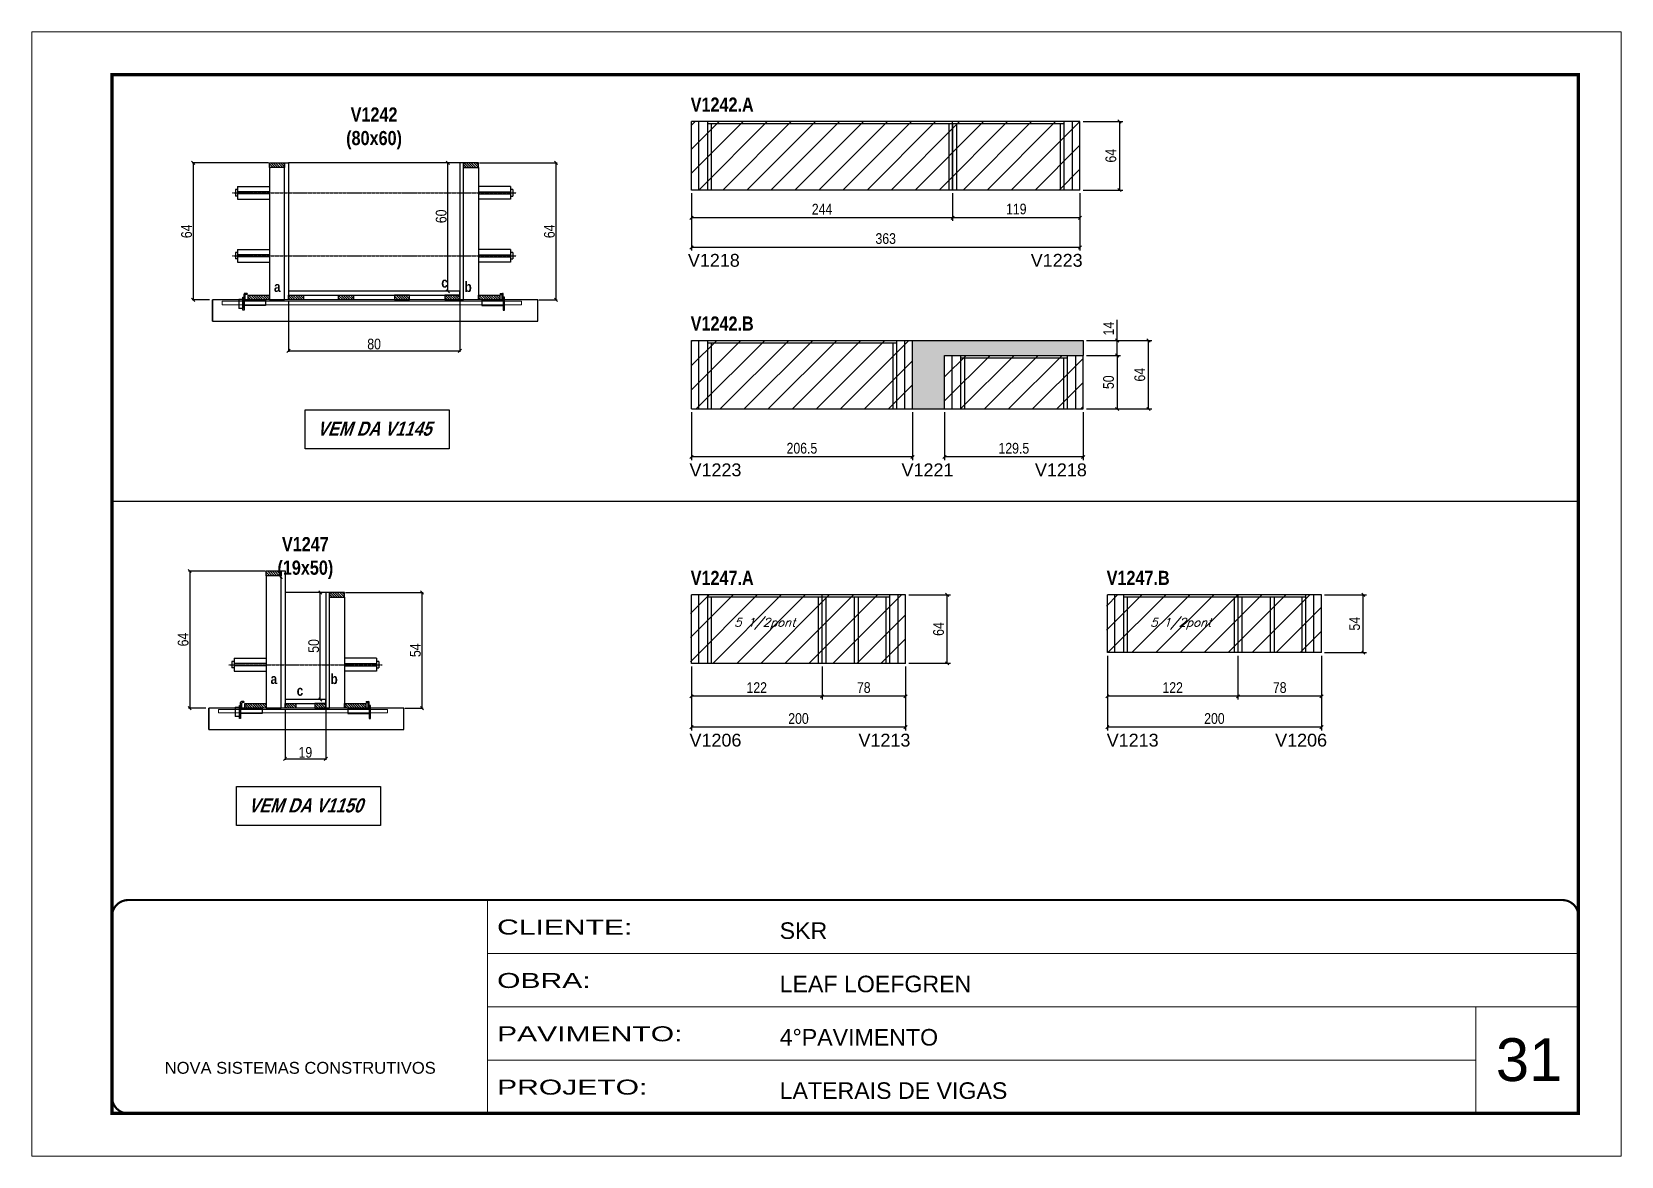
# Model space of a CAD drawing. Extents: x 3309 to 9563, y -2522 to 14608.
# Drawn here: x 6493 to 7978, y 5518 to 6568 of the extents above; entities that cross this region are included whole.
import ezdxf

# ---------------------------------------------------------------- set-up
doc = ezdxf.new("R2010")
doc.units = 0
for name, pattern in [('CONTINUO', [0]), ('DASHED', [0.75, 0.5, -0.25]), ('HIDDEN', [0.375, 0.25, -0.125])]:
    doc.linetypes.add(name, pattern=pattern)
for name, color, linetype in [('5', 5, 'Continuous'), ('barrote', 251, 'Continuous'), ('COTA', 241, 'Continuous'), ('detalhes', 4, 'Continuous'), ('NOMENCLATURA', 7, 'Continuous'), ('Painéis', 200, 'Continuous'), ('presilha', 1, 'Continuous'), ('SARR_2.2x10', 60, 'Continuous'), ('SARR_2.2x7', 40, 'Continuous'), ('SARR_3.5x7', 81, 'Continuous'), ('TENSOR', 3, 'Continuous'), ('texto', 7, 'Continuous')]:
    doc.layers.add(name, color=color, linetype=linetype)
for name, color, linetype, lineweight in [('CARIMBO', 255, 'Continuous', 9), ('CONCRETO', 251, 'Continuous', 25), ('Folhas', 255, 'Continuous', 9), ('Hachura', 251, 'Continuous', 9), ('SARRAFO DE PRESSAO', 251, 'DASHED', 9), ('SCO-___-LAJ', 2, 'Continuous', 0)]:
    doc.layers.add(name, color=color, linetype=linetype, lineweight=lineweight)
doc.styles.add('ARIAL', font='arial.ttf')
doc.styles.add('COTA TECNICA', font='techl___.ttf', dxfattribs={"height": 10})
doc.styles.add('COTA TECNICA 2X', font='techl___.ttf', dxfattribs={"height": 10})
doc.styles.add('Romans', font='romans.shx')
doc.styles.get("Standard").update_dxf_attribs({"font": 'arial.ttf'})
doc.styles.add('TECNICA', font='techb___.ttf', dxfattribs={"height": 10})
doc.styles.add('Tecnologia', font='')
doc.styles.get('Tecnologia').set_extended_font_data('Forgotten Futurist')
doc.dimstyles.new('PAINEL', dxfattribs={"dimtxt": 10, "dimasz": 3, "dimexe": 3, "dimexo": 3, "dimgap": 3, "dimtad": 1, "dimdec": 1, "dimzin": 12, "dimdsep": 46, "dimtxsty": 'COTA TECNICA', "dimblk1": 'OBLIQUE', "dimblk2": 'OBLIQUE', "dimsah": 1, "dimcen": 0.9, "dimclrd": 4, "dimclre": 4, "dimclrt": 240, "dimadec": 1, "dimazin": 3, "dimtfac": 1, "dimtdec": 1, "dimtmove": 0, "dimatfit": 3, "dimfxl": 1, "dimtolj": 1, "dimtzin": 12, "dimarcsym": 0})
doc.dimstyles.new('SECAO', dxfattribs={"dimscale": 0.333333, "dimtxt": 5, "dimasz": 9, "dimexe": 3, "dimexo": 3, "dimgap": 3, "dimtad": 1, "dimdec": 1, "dimlfac": 0.5, "dimzin": 12, "dimdsep": 46, "dimtxsty": 'COTA TECNICA 2X', "dimblk1": 'OBLIQUE', "dimblk2": 'OBLIQUE', "dimsah": 1, "dimcen": 0.9, "dimclrd": 4, "dimclre": 4, "dimclrt": 240, "dimadec": 1, "dimazin": 3, "dimtfac": 1, "dimtdec": 1, "dimtmove": 0, "dimatfit": 3, "dimfxl": 1, "dimtolj": 1, "dimtzin": 12, "dimarcsym": 0})
pattern_1 = [(135, (39964.996, -117575.8407), (-1.122532015, -1.122532015), [])]
pattern_2 = [(135, (40015.101, -117194.6595), (-1.122532015, -1.122532015), [])]

msp = doc.modelspace()

# ---------------------------------------------------------------- texts
at = {"layer": '5', "linetype": 'Continuous'}
for s, rotation, p in [('V1218', 359.99996, (7105.86, 6348.45, 0)), ('V1223', 359.99996, (7426.21, 6348.45, 0)), ('V1223', 0.00004, (7107.41, 6152.75, 0)), ('V1221', 0.00004, (7305.47, 6152.75, 0)), ('V1218', 0.00004, (7430.13, 6152.75, 0)), ('V1206', 0.00004, (7107.4, 5900.36, 0)), ('V1213', 0.00004, (7265.26, 5900.36, 0)), ('V1213', 0.00004, (7497.22, 5900.36, 0)), ('V1206', 0.00004, (7654.56, 5900.36, 0))]:
    msp.add_text(s, height=12, rotation=rotation, dxfattribs=at).set_placement(p)
at = {"layer": 'CARIMBO', "style": 'ARIAL'}
msp.add_text('31', height=40, dxfattribs=at).set_placement((7860.73, 5587.98))
at = {"layer": 'detalhes', "style": 'TECNICA'}
for s, p in [('a', (6719.19, 6324.87)), ('c', (6875.48, 6328.98)), ('b', (6897.16, 6324.86)), ('a', (6715.98, 5958.77)), ('c', (6740.35, 5947.8)), ('b', (6771.96, 5958.76))]:
    msp.add_text(s, height=9.6, dxfattribs=at).set_placement(p)
at = {"layer": 'NOMENCLATURA', "style": 'TECNICA'}
for s, p in [('V1242.A', (7108.48, 6493.27, 0)), ('V1242.B', (7108.48, 6288.82, 0)), ('V1247.A', (7108.48, 6051.27, 0)), ('V1247.B', (7497.12, 6051.27, 0))]:
    msp.add_text(s, height=13.2, dxfattribs=at).set_placement(p)
at = {"layer": 'NOMENCLATURA', "char_height": 13.2, "attachment_point": 2, "style": 'TECNICA'}
for s, insert in [('V1242\\P(80x60)', (6812.66, 6497.21)), ('V1247\\P(19x50)', (6748.46, 6096.02))]:
    msp.add_mtext_dynamic_manual_height_columns(s, width=300.2766, gutter_width=1, heights=[0], dxfattribs=dict(at, insert=insert))
at = {"layer": 'NOMENCLATURA', "char_height": 13.2, "width": 300.2766, "attachment_point": 2, "style": 'TECNICA'}
for s, insert in [('{\\Q19;VEM DA V1145}', (6812.66, 6203.86)), ('{\\Q19;VEM DA V1150}', (6748.46, 5852.01))]:
    msp.add_mtext(s, dxfattribs=dict(at, insert=insert))
at = {"layer": 'texto', "color": 2, "char_height": 8, "attachment_point": 5, "style": 'Romans'}
for insert in [(7177.7, 6015.08, 0), (7566.34, 6015.08, 0)]:
    msp.add_mtext('{\\Q19;\\C256;5 1/2pont}', dxfattribs=dict(at, insert=insert))

# ---------------------------------------------------------------- blocks, each defined once
blk = doc.blocks.new('9999999999')
at = {"color": 30, "linetype": 'CONTINUO'}
for p, q in [((98564.6, 34230.2), (98564.6, 34429.4)), ((98564.6, 34379.6), (99584, 34379.6)), ((98564.6, 34329.8), (99488, 34329.8)), ((99584, 34329.8), (99488, 34329.8)), ((99488, 34329.8), (99488, 34230.2)), ((98564.6, 34280), (99488, 34280))]:
    blk.add_line(p, q, dxfattribs=at)
at = {"color": 30, "linetype": 'CONTINUO', "const_width": 2}
blk.add_lwpolyline([(99584, 34230.2), (99584, 34414.4, 0.414214), (99569, 34429.4), (98229, 34429.4, 0.414214), (98214, 34414.4), (98214, 34245.2, 0.414214), (98229, 34230.2), (99584, 34230.2)], format="xyb", dxfattribs=at)
at = {"layer": 'Folhas'}
blk.add_lwpolyline([(98139, 34190.2), (99624, 34190.2), (99624, 35240.2), (98139, 35240.2)], close=True, dxfattribs=at)
at = {"layer": 'Folhas', "color": 30, "const_width": 3}
blk.add_lwpolyline([(98214, 34230.2), (99584, 34230.2), (99584, 35200.2), (98214, 35200.2)], close=True, dxfattribs=at)
at = {"color": 7, "linetype": 'Continuous', "ltscale": 5, "style": 'ARIAL'}
for s, height, p in [('SKR', 15.48, (98837.7, 34393.1)), ('LEAF LOEFGREN', 15.483, (98837.7, 34343.3)), ('4°PAVIMENTO', 15.483, (98837.7, 34293.5)), ('NOVA SISTEMAS CONSTRUTIVOS', 11.059, (98263.2, 34267.2)), ('LATERAIS DE VIGAS', 15.483, (98837.7, 34243.7))]:
    blk.add_text(s, height=height, dxfattribs=at).set_placement(p)
at = {"layer": 'Folhas', "color": 7, "style": 'Tecnologia', "width": 1.5}
for s, p in [('CLIENTE:', (98573.7, 34397.2)), ('OBRA:', (98573.7, 34347.3)), ('PAVIMENTO:', (98573.7, 34297.5)), ('PROJETO:', (98573.7, 34247.7))]:
    blk.add_text(s, height=14, dxfattribs=at).set_placement(p)
blk = doc.blocks.new('_Oblique')
at = {"color": 0, "linetype": 'ByBlock', "lineweight": -2}
blk.add_line((-0.5, -0.5), (0.5, 0.5), dxfattribs=at)
blk = doc.blocks.new('*D745')
at = {"layer": 'COTA', "color": 4, "linetype": 'ByBlock', "lineweight": -2, "transparency": 16777216}
for p, q in [((7231.2, 5975.1), (7231.2, 5944.3)), ((7309.2, 5975.1), (7309.2, 5944.3)), ((7309.2, 5947.3), (7231.2, 5947.3))]:
    blk.add_line(p, q, dxfattribs=at)
at = {"layer": 'Defpoints', "color": 0, "linetype": 'ByBlock', "transparency": 16777216}
for p in [(7231.2, 5978.1), (7309.2, 5978.1), (7231.2, 5947.3)]:
    blk.add_point(p, dxfattribs=at)
at = {"layer": 'COTA', "color": 4, "linetype": 'ByBlock', "lineweight": -2, "transparency": 16777216, "xscale": 3, "yscale": 3, "zscale": 3, "rotation": 180}
blk.add_blockref('_Oblique', (7231.2, 5947.3), dxfattribs=at)
at = {"layer": 'COTA', "color": 4, "linetype": 'ByBlock', "lineweight": -2, "transparency": 16777216, "xscale": 3, "yscale": 3, "zscale": 3}
blk.add_blockref('_Oblique', (7309.2, 5947.3), dxfattribs=at)
at = {"layer": 'COTA', "color": 240, "linetype": 'ByBlock', "transparency": 16777216, "insert": (7270.2, 5955.4), "char_height": 10, "attachment_point": 5, "style": 'COTA TECNICA'}
blk.add_mtext('\\A1;78', dxfattribs=at)
blk = doc.blocks.new('*D746')
at = {"layer": 'COTA', "color": 4, "linetype": 'ByBlock', "lineweight": -2, "transparency": 16777216}
for p, q in [((7109.2, 5975.1), (7109.2, 5944.3)), ((7231.2, 5975.1), (7231.2, 5944.3)), ((7231.2, 5947.3), (7109.2, 5947.3))]:
    blk.add_line(p, q, dxfattribs=at)
at = {"layer": 'Defpoints', "color": 0, "linetype": 'ByBlock', "transparency": 16777216}
for p in [(7109.2, 5978.1), (7231.2, 5978.1), (7109.2, 5947.3)]:
    blk.add_point(p, dxfattribs=at)
at = {"layer": 'COTA', "color": 4, "linetype": 'ByBlock', "lineweight": -2, "transparency": 16777216, "xscale": 3, "yscale": 3, "zscale": 3, "rotation": 180}
blk.add_blockref('_Oblique', (7109.2, 5947.3), dxfattribs=at)
at = {"layer": 'COTA', "color": 4, "linetype": 'ByBlock', "lineweight": -2, "transparency": 16777216, "xscale": 3, "yscale": 3, "zscale": 3}
blk.add_blockref('_Oblique', (7231.2, 5947.3), dxfattribs=at)
at = {"layer": 'COTA', "color": 240, "linetype": 'ByBlock', "transparency": 16777216, "insert": (7170.2, 5955.4), "char_height": 10, "attachment_point": 5, "style": 'COTA TECNICA'}
blk.add_mtext('\\A1;122', dxfattribs=at)
blk = doc.blocks.new('*D753')
at = {"layer": 'COTA', "color": 4, "linetype": 'ByBlock', "lineweight": -2, "transparency": 16777216}
for p, q in [((7109.2, 5975.1), (7109.2, 5915.4)), ((7309.2, 5975.1), (7309.2, 5915.4)), ((7309.2, 5918.4), (7109.2, 5918.4))]:
    blk.add_line(p, q, dxfattribs=at)
at = {"layer": 'Defpoints', "color": 0, "linetype": 'ByBlock', "transparency": 16777216}
for p in [(7109.2, 5978.1), (7309.2, 5978.1), (7109.2, 5918.4)]:
    blk.add_point(p, dxfattribs=at)
at = {"layer": 'COTA', "color": 4, "linetype": 'ByBlock', "lineweight": -2, "transparency": 16777216, "xscale": 3, "yscale": 3, "zscale": 3, "rotation": 180}
blk.add_blockref('_Oblique', (7109.2, 5918.4), dxfattribs=at)
at = {"layer": 'COTA', "color": 4, "linetype": 'ByBlock', "lineweight": -2, "transparency": 16777216, "xscale": 3, "yscale": 3, "zscale": 3}
blk.add_blockref('_Oblique', (7309.2, 5918.4), dxfattribs=at)
at = {"layer": 'COTA', "color": 240, "linetype": 'ByBlock', "transparency": 16777216, "insert": (7209.2, 5926.5), "char_height": 10, "attachment_point": 5, "style": 'COTA TECNICA'}
blk.add_mtext('\\A1;200', dxfattribs=at)
blk = doc.blocks.new('*D754')
at = {"layer": 'COTA', "color": 4, "lineweight": -2, "transparency": 16777216}
for p, q in [((7312.2, 6042.1), (7351.2, 6042.1)), ((7348.2, 5978.1), (7348.2, 6042.1)), ((7312.2, 5978.1), (7351.2, 5978.1))]:
    blk.add_line(p, q, dxfattribs=at)
at = {"layer": 'Defpoints', "color": 0, "transparency": 16777216}
for p in [(7309.2, 6042.1), (7348.2, 6042.1), (7309.2, 5978.1)]:
    blk.add_point(p, dxfattribs=at)
at = {"layer": 'COTA', "color": 4, "lineweight": -2, "transparency": 16777216, "xscale": 3, "yscale": 3, "zscale": 3}
for p, rotation in [((7348.2, 6042.1), 90), ((7348.2, 5978.1), 270)]:
    blk.add_blockref('_Oblique', p, dxfattribs=dict(at, rotation=rotation))
at = {"layer": 'COTA', "color": 240, "transparency": 16777216, "insert": (7340.1, 6010.1), "char_height": 10, "attachment_point": 5, "rotation": 90, "style": 'COTA TECNICA'}
blk.add_mtext('\\A1;64', dxfattribs=at)
blk = doc.blocks.new('*D747')
at = {"layer": 'COTA', "color": 4, "linetype": 'ByBlock', "lineweight": -2, "transparency": 16777216}
for p, q in [((7619.8, 5985.1), (7619.8, 5944.3)), ((7697.8, 5985.1), (7697.8, 5944.3)), ((7697.8, 5947.3), (7619.8, 5947.3))]:
    blk.add_line(p, q, dxfattribs=at)
at = {"layer": 'Defpoints', "color": 0, "linetype": 'ByBlock', "transparency": 16777216}
for p in [(7619.8, 5988.1), (7697.8, 5988.1), (7619.8, 5947.3)]:
    blk.add_point(p, dxfattribs=at)
at = {"layer": 'COTA', "color": 4, "linetype": 'ByBlock', "lineweight": -2, "transparency": 16777216, "xscale": 3, "yscale": 3, "zscale": 3, "rotation": 180}
blk.add_blockref('_Oblique', (7619.8, 5947.3), dxfattribs=at)
at = {"layer": 'COTA', "color": 4, "linetype": 'ByBlock', "lineweight": -2, "transparency": 16777216, "xscale": 3, "yscale": 3, "zscale": 3}
blk.add_blockref('_Oblique', (7697.8, 5947.3), dxfattribs=at)
at = {"layer": 'COTA', "color": 240, "linetype": 'ByBlock', "transparency": 16777216, "insert": (7658.8, 5955.4), "char_height": 10, "attachment_point": 5, "style": 'COTA TECNICA'}
blk.add_mtext('\\A1;78', dxfattribs=at)
blk = doc.blocks.new('*D748')
at = {"layer": 'COTA', "color": 4, "linetype": 'ByBlock', "lineweight": -2, "transparency": 16777216}
for p, q in [((7497.8, 5985.1), (7497.8, 5944.3)), ((7619.8, 5985.1), (7619.8, 5944.3)), ((7619.8, 5947.3), (7497.8, 5947.3))]:
    blk.add_line(p, q, dxfattribs=at)
at = {"layer": 'Defpoints', "color": 0, "linetype": 'ByBlock', "transparency": 16777216}
for p in [(7497.8, 5988.1), (7619.8, 5988.1), (7497.8, 5947.3)]:
    blk.add_point(p, dxfattribs=at)
at = {"layer": 'COTA', "color": 4, "linetype": 'ByBlock', "lineweight": -2, "transparency": 16777216, "xscale": 3, "yscale": 3, "zscale": 3, "rotation": 180}
blk.add_blockref('_Oblique', (7497.8, 5947.3), dxfattribs=at)
at = {"layer": 'COTA', "color": 4, "linetype": 'ByBlock', "lineweight": -2, "transparency": 16777216, "xscale": 3, "yscale": 3, "zscale": 3}
blk.add_blockref('_Oblique', (7619.8, 5947.3), dxfattribs=at)
at = {"layer": 'COTA', "color": 240, "linetype": 'ByBlock', "transparency": 16777216, "insert": (7558.8, 5955.4), "char_height": 10, "attachment_point": 5, "style": 'COTA TECNICA'}
blk.add_mtext('\\A1;122', dxfattribs=at)
blk = doc.blocks.new('*D755')
at = {"layer": 'COTA', "color": 4, "linetype": 'ByBlock', "lineweight": -2, "transparency": 16777216}
for p, q in [((7497.8, 5985.1), (7497.8, 5915.4)), ((7697.8, 5985.1), (7697.8, 5915.4)), ((7697.8, 5918.4), (7497.8, 5918.4))]:
    blk.add_line(p, q, dxfattribs=at)
at = {"layer": 'Defpoints', "color": 0, "linetype": 'ByBlock', "transparency": 16777216}
for p in [(7497.8, 5988.1), (7697.8, 5988.1), (7497.8, 5918.4)]:
    blk.add_point(p, dxfattribs=at)
at = {"layer": 'COTA', "color": 4, "linetype": 'ByBlock', "lineweight": -2, "transparency": 16777216, "xscale": 3, "yscale": 3, "zscale": 3, "rotation": 180}
blk.add_blockref('_Oblique', (7497.8, 5918.4), dxfattribs=at)
at = {"layer": 'COTA', "color": 4, "linetype": 'ByBlock', "lineweight": -2, "transparency": 16777216, "xscale": 3, "yscale": 3, "zscale": 3}
blk.add_blockref('_Oblique', (7697.8, 5918.4), dxfattribs=at)
at = {"layer": 'COTA', "color": 240, "linetype": 'ByBlock', "transparency": 16777216, "insert": (7597.8, 5926.5), "char_height": 10, "attachment_point": 5, "style": 'COTA TECNICA'}
blk.add_mtext('\\A1;200', dxfattribs=at)
blk = doc.blocks.new('*D756')
at = {"layer": 'COTA', "color": 4, "lineweight": -2, "transparency": 16777216}
for p, q in [((7700.8, 6042.1), (7739.9, 6042.1)), ((7736.9, 5988.1), (7736.9, 6042.1)), ((7700.8, 5988.1), (7739.9, 5988.1))]:
    blk.add_line(p, q, dxfattribs=at)
at = {"layer": 'Defpoints', "color": 0, "transparency": 16777216}
for p in [(7697.8, 6042.1), (7736.9, 6042.1), (7697.8, 5988.1)]:
    blk.add_point(p, dxfattribs=at)
at = {"layer": 'COTA', "color": 4, "lineweight": -2, "transparency": 16777216, "xscale": 3, "yscale": 3, "zscale": 3}
for p, rotation in [((7736.9, 6042.1), 90), ((7736.9, 5988.1), 270)]:
    blk.add_blockref('_Oblique', p, dxfattribs=dict(at, rotation=rotation))
at = {"layer": 'COTA', "color": 240, "transparency": 16777216, "insert": (7728.8, 6015.1), "char_height": 10, "attachment_point": 5, "rotation": 90, "style": 'COTA TECNICA'}
blk.add_mtext('\\A1;54', dxfattribs=at)
blk = doc.blocks.new('PRESILHA METÁLICA 1')
at = {"layer": 'presilha'}
for p, q in [((0, 13), (6, 13)), ((0, 13), (0, 0)), ((6, 0), (0, 0)), ((6, 15.5), (7.5, 15.5)), ((6, -2.5), (6, 15.5)), ((6, 13), (6, 0)), ((7.5, 10.6), (7.5, 19.9)), ((7.5, 15.5), (7.5, -2.5)), ((37.5, 4.1), (7.5, 4.1)), ((12, 21), (8.6, 21)), ((9, 11.6), (9, 18.9)), ((12, 19.5), (9.6, 19.5)), ((37.5, 11), (9.6, 11)), ((12, 21), (12, 19.5)), ((37.5, 11), (37.5, 4.1)), ((7.5, -2.5), (6, -2.5))]:
    blk.add_line(p, q, dxfattribs=at)
for centre, radius, start, end in [((8.6, 19.9), 1.14, 90, 180), ((9.6, 18.9), 0.57, 90, 180), ((9.6, 11.6), 0.57, 180, 270)]:
    blk.add_arc(centre, radius, start, end, dxfattribs=at)
blk = doc.blocks.new('PRESILHA METÁLICA 2')
at = {"layer": 'presilha'}
for p, q in [((-5.2, 23.5), (-5.2, 22)), ((-5.2, 23.5), (-1.9, 23.5)), ((-0.8, 14.6), (-0.8, 22.4)), ((-30.8, 13.5), (-30.8, 6.6)), ((-30.8, 13.5), (-2.8, 13.5)), ((-30.8, 6.6), (-0.8, 6.6)), ((-5.2, 22), (-2.8, 22)), ((-2.2, 14.1), (-2.2, 21.4)), ((0.8, 18), (-0.8, 18)), ((-0.8, 18), (-0.8, 0)), ((-0.8, 0), (0.8, 0)), ((0.8, 0), (0.8, 18))]:
    blk.add_line(p, q, dxfattribs=at)
for centre, radius, start, end in [((-1.9, 22.4), 1.14, 0, 90), ((-2.8, 21.4), 0.57, 0, 90), ((-2.8, 14.1), 0.57, 270, 0)]:
    blk.add_arc(centre, radius, start, end, dxfattribs=at)
blk = doc.blocks.new('*D749')
at = {"layer": 'COTA', "color": 4, "lineweight": -2, "transparency": 16777216}
for p, q in [((6710.9, 6064.3), (6639.4, 6064.3)), ((6640.4, 6064.3), (6640.4, 5936.3)), ((6655.6, 5936.3), (6639.4, 5936.3))]:
    blk.add_line(p, q, dxfattribs=at)
at = {"layer": 'Defpoints', "color": 0, "transparency": 16777216}
for p in [(6711.9, 6064.3), (6640.4, 5936.3), (6656.6, 5936.3)]:
    blk.add_point(p, dxfattribs=at)
at = {"layer": 'COTA', "color": 4, "lineweight": -2, "transparency": 16777216, "xscale": 3, "yscale": 3, "zscale": 3}
for p, rotation in [((6640.4, 6064.3), 90), ((6640.4, 5936.3), 270)]:
    blk.add_blockref('_Oblique', p, dxfattribs=dict(at, rotation=rotation))
at = {"layer": 'COTA', "color": 240, "transparency": 16777216, "insert": (6634.3, 6000.3), "char_height": 10, "attachment_point": 5, "rotation": 90, "style": 'COTA TECNICA 2X'}
blk.add_mtext('\\A1;64', dxfattribs=at)
blk = doc.blocks.new('*D750')
at = {"layer": 'COTA', "color": 4, "lineweight": -2, "transparency": 16777216}
for p, q in [((6786.1, 6044.3), (6858.4, 6044.3)), ((6857.4, 6044.3), (6857.4, 5936.3)), ((6841.3, 5936.3), (6858.4, 5936.3))]:
    blk.add_line(p, q, dxfattribs=at)
at = {"layer": 'Defpoints', "color": 0, "transparency": 16777216}
for p in [(6785.1, 6044.3), (6840.3, 5936.3), (6857.4, 5936.3)]:
    blk.add_point(p, dxfattribs=at)
at = {"layer": 'COTA', "color": 4, "lineweight": -2, "transparency": 16777216, "xscale": 3, "yscale": 3, "zscale": 3}
for p, rotation in [((6857.4, 6044.3), 90), ((6857.4, 5936.3), 270)]:
    blk.add_blockref('_Oblique', p, dxfattribs=dict(at, rotation=rotation))
at = {"layer": 'COTA', "color": 240, "transparency": 16777216, "insert": (6851.3, 5990.3), "char_height": 10, "attachment_point": 5, "rotation": 90, "style": 'COTA TECNICA 2X'}
blk.add_mtext('\\A1;54', dxfattribs=at)
blk = doc.blocks.new('*D751')
at = {"layer": 'COTA', "color": 4, "lineweight": -2, "transparency": 16777216}
for p, q in [((6766.5, 6044.3), (6761.4, 6044.3)), ((6762.4, 5944.3), (6762.4, 6044.3)), ((6766.5, 5944.3), (6761.4, 5944.3))]:
    blk.add_line(p, q, dxfattribs=at)
at = {"layer": 'Defpoints', "color": 0, "transparency": 16777216}
for p in [(6762.4, 6044.3), (6767.5, 6044.3), (6767.5, 5944.3)]:
    blk.add_point(p, dxfattribs=at)
at = {"layer": 'COTA', "color": 4, "lineweight": -2, "transparency": 16777216, "xscale": 3, "yscale": 3, "zscale": 3}
for p, rotation in [((6762.4, 6044.3), 90), ((6762.4, 5944.3), 270)]:
    blk.add_blockref('_Oblique', p, dxfattribs=dict(at, rotation=rotation))
at = {"layer": 'COTA', "color": 240, "transparency": 16777216, "insert": (6756.3, 5994.3), "char_height": 10, "attachment_point": 5, "rotation": 90, "style": 'COTA TECNICA 2X'}
blk.add_mtext('\\A1;50', dxfattribs=at)
blk = doc.blocks.new('*D752')
at = {"layer": 'COTA', "color": 4, "lineweight": -2, "transparency": 16777216}
for p, q in [((6729.5, 5935.3), (6729.5, 5887.9)), ((6767.5, 5935.3), (6767.5, 5887.9)), ((6729.5, 5888.9), (6767.5, 5888.9))]:
    blk.add_line(p, q, dxfattribs=at)
at = {"layer": 'Defpoints', "color": 0, "transparency": 16777216}
for p in [(6729.5, 5936.3), (6767.5, 5936.3), (6767.5, 5888.9)]:
    blk.add_point(p, dxfattribs=at)
at = {"layer": 'COTA', "color": 4, "lineweight": -2, "transparency": 16777216, "xscale": 3, "yscale": 3, "zscale": 3, "rotation": 180}
blk.add_blockref('_Oblique', (6729.5, 5888.9), dxfattribs=at)
at = {"layer": 'COTA', "color": 4, "lineweight": -2, "transparency": 16777216, "xscale": 3, "yscale": 3, "zscale": 3}
blk.add_blockref('_Oblique', (6767.5, 5888.9), dxfattribs=at)
at = {"layer": 'COTA', "color": 240, "transparency": 16777216, "insert": (6748.5, 5894.9), "char_height": 10, "attachment_point": 5, "style": 'COTA TECNICA 2X'}
blk.add_mtext('\\A1;19', dxfattribs=at)
blk = doc.blocks.new('*D1072')
at = {"layer": 'COTA', "color": 4, "lineweight": -2, "transparency": 16777216}
for p, q in [((6714.1, 6445.5), (6642.6, 6445.5)), ((6643.6, 6445.5), (6643.6, 6317.5)), ((6658.8, 6317.5), (6642.6, 6317.5))]:
    blk.add_line(p, q, dxfattribs=at)
at = {"layer": 'Defpoints', "color": 0, "transparency": 16777216}
for p in [(6715.1, 6445.5), (6643.6, 6317.5), (6659.8, 6317.5)]:
    blk.add_point(p, dxfattribs=at)
at = {"layer": 'COTA', "color": 4, "lineweight": -2, "transparency": 16777216, "xscale": 3, "yscale": 3, "zscale": 3}
for p, rotation in [((6643.6, 6445.5), 90), ((6643.6, 6317.5), 270)]:
    blk.add_blockref('_Oblique', p, dxfattribs=dict(at, rotation=rotation))
at = {"layer": 'COTA', "color": 240, "transparency": 16777216, "insert": (6637.5, 6381.5), "char_height": 10, "attachment_point": 5, "rotation": 90, "style": 'COTA TECNICA 2X'}
blk.add_mtext('\\A1;64', dxfattribs=at)
blk = doc.blocks.new('*D1073')
at = {"layer": 'COTA', "color": 4, "lineweight": -2, "transparency": 16777216}
for p, q in [((6911.3, 6445.5), (6983.6, 6445.5)), ((6982.6, 6445.5), (6982.6, 6317.5)), ((6966.5, 6317.5), (6983.6, 6317.5))]:
    blk.add_line(p, q, dxfattribs=at)
at = {"layer": 'Defpoints', "color": 0, "transparency": 16777216}
for p in [(6910.3, 6445.5), (6965.5, 6317.5), (6982.6, 6317.5)]:
    blk.add_point(p, dxfattribs=at)
at = {"layer": 'COTA', "color": 4, "lineweight": -2, "transparency": 16777216, "xscale": 3, "yscale": 3, "zscale": 3}
for p, rotation in [((6982.6, 6445.5), 90), ((6982.6, 6317.5), 270)]:
    blk.add_blockref('_Oblique', p, dxfattribs=dict(at, rotation=rotation))
at = {"layer": 'COTA', "color": 240, "transparency": 16777216, "insert": (6976.5, 6381.5), "char_height": 10, "attachment_point": 5, "rotation": 90, "style": 'COTA TECNICA 2X'}
blk.add_mtext('\\A1;64', dxfattribs=at)
blk = doc.blocks.new('*D1074')
at = {"layer": 'COTA', "color": 4, "lineweight": -2, "transparency": 16777216}
for p, q in [((6891.7, 6445.5), (6880.5, 6445.5)), ((6881.5, 6325.5), (6881.5, 6445.5)), ((6891.7, 6325.5), (6880.5, 6325.5))]:
    blk.add_line(p, q, dxfattribs=at)
at = {"layer": 'Defpoints', "color": 0, "transparency": 16777216}
for p in [(6881.5, 6445.5), (6892.7, 6445.5), (6892.7, 6325.5)]:
    blk.add_point(p, dxfattribs=at)
at = {"layer": 'COTA', "color": 4, "lineweight": -2, "transparency": 16777216, "xscale": 3, "yscale": 3, "zscale": 3}
for p, rotation in [((6881.5, 6445.5), 90), ((6881.5, 6325.5), 270)]:
    blk.add_blockref('_Oblique', p, dxfattribs=dict(at, rotation=rotation))
at = {"layer": 'COTA', "color": 240, "transparency": 16777216, "insert": (6875.4, 6395.5), "char_height": 10, "attachment_point": 5, "rotation": 90, "style": 'COTA TECNICA 2X'}
blk.add_mtext('\\A1;60', dxfattribs=at)
blk = doc.blocks.new('*D1077')
at = {"layer": 'COTA', "color": 4, "lineweight": -2, "transparency": 16777216}
for p, q in [((6732.7, 6316.5), (6732.7, 6269)), ((6892.7, 6316.5), (6892.7, 6269)), ((6732.7, 6270), (6892.7, 6270))]:
    blk.add_line(p, q, dxfattribs=at)
at = {"layer": 'Defpoints', "color": 0, "transparency": 16777216}
for p in [(6732.7, 6317.5), (6892.7, 6317.5), (6892.7, 6270)]:
    blk.add_point(p, dxfattribs=at)
at = {"layer": 'COTA', "color": 4, "lineweight": -2, "transparency": 16777216, "xscale": 3, "yscale": 3, "zscale": 3, "rotation": 180}
blk.add_blockref('_Oblique', (6732.7, 6270), dxfattribs=at)
at = {"layer": 'COTA', "color": 4, "lineweight": -2, "transparency": 16777216, "xscale": 3, "yscale": 3, "zscale": 3}
blk.add_blockref('_Oblique', (6892.7, 6270), dxfattribs=at)
at = {"layer": 'COTA', "color": 240, "transparency": 16777216, "insert": (6812.7, 6276.2), "char_height": 10, "attachment_point": 5, "style": 'COTA TECNICA 2X'}
blk.add_mtext('\\A1;80', dxfattribs=at)
blk = doc.blocks.new('*D1075')
at = {"layer": 'COTA', "color": 4, "linetype": 'ByBlock', "lineweight": -2, "transparency": 16777216}
for p, q in [((7353.2, 6417.1), (7353.2, 6391.2)), ((7472.2, 6417.1), (7472.2, 6391.2)), ((7472.2, 6394.2), (7353.2, 6394.2))]:
    blk.add_line(p, q, dxfattribs=at)
at = {"layer": 'Defpoints', "color": 0, "linetype": 'ByBlock', "transparency": 16777216}
for p in [(7353.2, 6420.1), (7472.2, 6420.1), (7353.2, 6394.2)]:
    blk.add_point(p, dxfattribs=at)
at = {"layer": 'COTA', "color": 4, "linetype": 'ByBlock', "lineweight": -2, "transparency": 16777216, "xscale": 3, "yscale": 3, "zscale": 3, "rotation": 180}
blk.add_blockref('_Oblique', (7353.2, 6394.2), dxfattribs=at)
at = {"layer": 'COTA', "color": 4, "linetype": 'ByBlock', "lineweight": -2, "transparency": 16777216, "xscale": 3, "yscale": 3, "zscale": 3}
blk.add_blockref('_Oblique', (7472.2, 6394.2), dxfattribs=at)
at = {"layer": 'COTA', "color": 240, "linetype": 'ByBlock', "transparency": 16777216, "insert": (7412.7, 6402.3), "char_height": 10, "attachment_point": 5, "style": 'COTA TECNICA'}
blk.add_mtext('\\A1;119', dxfattribs=at)
blk = doc.blocks.new('*D1076')
at = {"layer": 'COTA', "color": 4, "linetype": 'ByBlock', "lineweight": -2, "transparency": 16777216}
for p, q in [((7109.2, 6417.1), (7109.2, 6391.2)), ((7353.2, 6417.1), (7353.2, 6391.2)), ((7353.2, 6394.2), (7109.2, 6394.2))]:
    blk.add_line(p, q, dxfattribs=at)
at = {"layer": 'Defpoints', "color": 0, "linetype": 'ByBlock', "transparency": 16777216}
for p in [(7109.2, 6420.1), (7353.2, 6420.1), (7109.2, 6394.2)]:
    blk.add_point(p, dxfattribs=at)
at = {"layer": 'COTA', "color": 4, "linetype": 'ByBlock', "lineweight": -2, "transparency": 16777216, "xscale": 3, "yscale": 3, "zscale": 3, "rotation": 180}
blk.add_blockref('_Oblique', (7109.2, 6394.2), dxfattribs=at)
at = {"layer": 'COTA', "color": 4, "linetype": 'ByBlock', "lineweight": -2, "transparency": 16777216, "xscale": 3, "yscale": 3, "zscale": 3}
blk.add_blockref('_Oblique', (7353.2, 6394.2), dxfattribs=at)
at = {"layer": 'COTA', "color": 240, "linetype": 'ByBlock', "transparency": 16777216, "insert": (7231.2, 6402.2), "char_height": 10, "attachment_point": 5, "style": 'COTA TECNICA'}
blk.add_mtext('\\A1;244', dxfattribs=at)
blk = doc.blocks.new('*D1078')
at = {"layer": 'COTA', "color": 4, "linetype": 'ByBlock', "lineweight": -2, "transparency": 16777216}
for p, q in [((7109.2, 6417.1), (7109.2, 6363.5)), ((7472.2, 6417.1), (7472.2, 6363.5)), ((7472.2, 6366.5), (7109.2, 6366.5))]:
    blk.add_line(p, q, dxfattribs=at)
at = {"layer": 'Defpoints', "color": 0, "linetype": 'ByBlock', "transparency": 16777216}
for p in [(7109.2, 6420.1), (7472.2, 6420.1), (7109.2, 6366.5)]:
    blk.add_point(p, dxfattribs=at)
at = {"layer": 'COTA', "color": 4, "linetype": 'ByBlock', "lineweight": -2, "transparency": 16777216, "xscale": 3, "yscale": 3, "zscale": 3, "rotation": 180}
blk.add_blockref('_Oblique', (7109.2, 6366.5), dxfattribs=at)
at = {"layer": 'COTA', "color": 4, "linetype": 'ByBlock', "lineweight": -2, "transparency": 16777216, "xscale": 3, "yscale": 3, "zscale": 3}
blk.add_blockref('_Oblique', (7472.2, 6366.5), dxfattribs=at)
at = {"layer": 'COTA', "color": 240, "linetype": 'ByBlock', "transparency": 16777216, "insert": (7290.7, 6374.7), "char_height": 10, "attachment_point": 5, "style": 'COTA TECNICA'}
blk.add_mtext('\\A1;363', dxfattribs=at)
blk = doc.blocks.new('*D1079')
at = {"layer": 'COTA', "color": 4, "lineweight": -2, "transparency": 16777216}
for p, q in [((7475.2, 6484.1), (7512.2, 6484.1)), ((7509.2, 6484.1), (7509.2, 6420.1)), ((7475.2, 6420.1), (7512.2, 6420.1))]:
    blk.add_line(p, q, dxfattribs=at)
at = {"layer": 'Defpoints', "color": 0, "transparency": 16777216}
for p in [(7472.2, 6484.1, 0), (7472.2, 6420.1, 0), (7509.2, 6420.1)]:
    blk.add_point(p, dxfattribs=at)
at = {"layer": 'COTA', "color": 4, "lineweight": -2, "transparency": 16777216, "xscale": 3, "yscale": 3, "zscale": 3}
for p, rotation in [((7509.2, 6484.1), 90), ((7509.2, 6420.1), 270)]:
    blk.add_blockref('_Oblique', p, dxfattribs=dict(at, rotation=rotation))
at = {"layer": 'COTA', "color": 240, "transparency": 16777216, "insert": (7501.1, 6452.1), "char_height": 10, "attachment_point": 5, "rotation": 90, "style": 'COTA TECNICA'}
blk.add_mtext('\\A1;64', dxfattribs=at)
blk = doc.blocks.new('*D2779')
at = {"layer": 'COTA', "color": 4, "lineweight": -2, "transparency": 16777216}
for p, q in [((7109.2, 6212.6), (7109.2, 6167.8)), ((7315.7, 6212.6), (7315.7, 6167.8)), ((7315.7, 6170.8), (7109.2, 6170.8))]:
    blk.add_line(p, q, dxfattribs=at)
at = {"layer": 'Defpoints', "color": 0, "transparency": 16777216}
for p in [(7109.2, 6215.6), (7315.7, 6215.6), (7109.2, 6170.8)]:
    blk.add_point(p, dxfattribs=at)
at = {"layer": 'COTA', "color": 4, "lineweight": -2, "transparency": 16777216, "xscale": 3, "yscale": 3, "zscale": 3, "rotation": 180}
blk.add_blockref('_Oblique', (7109.2, 6170.8), dxfattribs=at)
at = {"layer": 'COTA', "color": 4, "lineweight": -2, "transparency": 16777216, "xscale": 3, "yscale": 3, "zscale": 3}
blk.add_blockref('_Oblique', (7315.7, 6170.8), dxfattribs=at)
at = {"layer": 'COTA', "color": 240, "transparency": 16777216, "insert": (7212.4, 6178.9), "char_height": 10, "attachment_point": 5, "style": 'COTA TECNICA'}
blk.add_mtext('\\A1;206.5', dxfattribs=at)
blk = doc.blocks.new('*D2781')
at = {"layer": 'COTA', "color": 4, "lineweight": -2, "transparency": 16777216}
for p, q in [((7345.7, 6212.6), (7345.7, 6167.8)), ((7475.2, 6212.6), (7475.2, 6167.8)), ((7475.2, 6170.8), (7345.7, 6170.8))]:
    blk.add_line(p, q, dxfattribs=at)
at = {"layer": 'Defpoints', "color": 0, "transparency": 16777216}
for p in [(7345.7, 6215.6), (7475.2, 6215.6), (7345.7, 6170.8)]:
    blk.add_point(p, dxfattribs=at)
at = {"layer": 'COTA', "color": 4, "lineweight": -2, "transparency": 16777216, "xscale": 3, "yscale": 3, "zscale": 3, "rotation": 180}
blk.add_blockref('_Oblique', (7345.7, 6170.8), dxfattribs=at)
at = {"layer": 'COTA', "color": 4, "lineweight": -2, "transparency": 16777216, "xscale": 3, "yscale": 3, "zscale": 3}
blk.add_blockref('_Oblique', (7475.2, 6170.8), dxfattribs=at)
at = {"layer": 'COTA', "color": 240, "transparency": 16777216, "insert": (7410.4, 6178.9), "char_height": 10, "attachment_point": 5, "style": 'COTA TECNICA'}
blk.add_mtext('\\A1;129.5', dxfattribs=at)
blk = doc.blocks.new('*D2782')
at = {"layer": 'COTA', "color": 4, "lineweight": -2, "transparency": 16777216}
for p, q in [((7478.2, 6265.6), (7510, 6265.6)), ((7507, 6265.6), (7507, 6215.6)), ((7478.2, 6215.6), (7510, 6215.6))]:
    blk.add_line(p, q, dxfattribs=at)
at = {"layer": 'Defpoints', "color": 0, "transparency": 16777216}
for p in [(7475.2, 6265.6, 0), (7475.2, 6215.6, 0), (7507, 6215.6)]:
    blk.add_point(p, dxfattribs=at)
at = {"layer": 'COTA', "color": 4, "lineweight": -2, "transparency": 16777216, "xscale": 3, "yscale": 3, "zscale": 3}
for p, rotation in [((7507, 6265.6), 90), ((7507, 6215.6), 270)]:
    blk.add_blockref('_Oblique', p, dxfattribs=dict(at, rotation=rotation))
at = {"layer": 'COTA', "color": 240, "transparency": 16777216, "insert": (7498.9, 6240.6), "char_height": 10, "attachment_point": 5, "rotation": 90, "style": 'COTA TECNICA'}
blk.add_mtext('\\A1;50', dxfattribs=at)
blk = doc.blocks.new('*D2783')
at = {"layer": 'COTA', "color": 4, "lineweight": -2, "transparency": 16777216}
for p, q in [((7507, 6279.6), (7507, 6298.8)), ((7478.2, 6279.6), (7510, 6279.6)), ((7507, 6265.6), (7507, 6279.6)), ((7478.2, 6265.6), (7510, 6265.6))]:
    blk.add_line(p, q, dxfattribs=at)
at = {"layer": 'Defpoints', "color": 0, "transparency": 16777216}
for p in [(7475.2, 6279.6, 0), (7507, 6279.6), (7475.2, 6265.6, 0)]:
    blk.add_point(p, dxfattribs=at)
at = {"layer": 'COTA', "color": 4, "lineweight": -2, "transparency": 16777216, "xscale": 3, "yscale": 3, "zscale": 3}
for p, rotation in [((7507, 6279.6), 90), ((7507, 6265.6), 270)]:
    blk.add_blockref('_Oblique', p, dxfattribs=dict(at, rotation=rotation))
at = {"layer": 'COTA', "color": 240, "transparency": 16777216, "insert": (7498.9, 6290.7), "char_height": 10, "attachment_point": 5, "rotation": 90, "style": 'COTA TECNICA'}
blk.add_mtext('\\A1;14', dxfattribs=at)
blk = doc.blocks.new('*D2784')
at = {"layer": 'COTA', "color": 4, "lineweight": -2, "transparency": 16777216}
for p, q in [((7478.2, 6279.6), (7539.2, 6279.6)), ((7536.2, 6215.6), (7536.2, 6279.6)), ((7478.2, 6215.6), (7539.2, 6215.6))]:
    blk.add_line(p, q, dxfattribs=at)
at = {"layer": 'Defpoints', "color": 0, "transparency": 16777216}
for p in [(7475.2, 6279.6, 0), (7536.2, 6279.6), (7475.2, 6215.6, 0)]:
    blk.add_point(p, dxfattribs=at)
at = {"layer": 'COTA', "color": 4, "lineweight": -2, "transparency": 16777216, "xscale": 3, "yscale": 3, "zscale": 3}
for p, rotation in [((7536.2, 6279.6), 90), ((7536.2, 6215.6), 270)]:
    blk.add_blockref('_Oblique', p, dxfattribs=dict(at, rotation=rotation))
at = {"layer": 'COTA', "color": 240, "transparency": 16777216, "insert": (7528.1, 6247.6), "char_height": 10, "attachment_point": 5, "rotation": 90, "style": 'COTA TECNICA'}
blk.add_mtext('\\A1;64', dxfattribs=at)

# ---------------------------------------------------------------- dimensions: what is measured, and where the dimension line sits
at = {"layer": 'COTA'}
for base, p1, p2, dimstyle, picture, middle in [((7509.19, 6420.09, 0), (7472.2, 6484.09, 0), (7472.2, 6420.09, 0), 'PAINEL', '*D1079', (7501.09, 6452.09, 0)), ((6643.61, 6317.51, 0), (6715.06, 6445.51), (6659.85, 6317.51, 0), 'SECAO', '*D1072', (6637.51, 6381.51, 0)), ((6982.58, 6317.51, 0), (6910.26, 6445.51), (6965.47, 6317.51, 0), 'SECAO', '*D1073', (6976.48, 6381.51, 0)), ((7507.02, 6279.63), (7475.2, 6265.63, 0), (7475.2, 6279.63, 0), 'PAINEL', '*D2783', (7498.95, 6290.69)), ((7536.16, 6279.63), (7475.2, 6215.63, 0), (7475.2, 6279.63, 0), 'PAINEL', '*D2784', (7528.05, 6247.63)), ((7507.02, 6215.63), (7475.2, 6265.63, 0), (7475.2, 6215.63, 0), 'PAINEL', '*D2782', (7498.91, 6240.63)), ((6640.41, 5936.33, 0), (6711.86, 6064.33), (6656.64, 5936.33, 0), 'SECAO', '*D749', (6634.31, 6000.33, 0)), ((6762.38, 6044.33), (6767.46, 5944.33), (6767.46, 6044.33), 'SECAO', '*D751', (6756.27, 5994.33)), ((6857.38, 5936.33, 0), (6785.06, 6044.33), (6840.27, 5936.33, 0), 'SECAO', '*D750', (6851.27, 5990.33, 0)), ((7348.24, 6042.08, 0), (7309.2, 5978.08, 0), (7309.2, 6042.08, 0), 'PAINEL', '*D754', (7340.13, 6010.08, 0)), ((7736.87, 6042.08, 0), (7697.84, 5988.08, 0), (7697.84, 6042.08, 0), 'PAINEL', '*D756', (7728.76, 6015.08, 0))]:
    dim = msp.add_linear_dim(base=base, p1=p1, p2=p2, angle=90, dimstyle=dimstyle, dxfattribs=at)
    dim.commit()
    dim.dimension.update_dxf_attribs({"geometry": picture, "text_midpoint": middle})
dim = msp.add_linear_dim(base=(6881.49, 6445.51), p1=(6892.66, 6325.51), p2=(6892.66, 6445.51), angle=90, dimstyle='SECAO', dxfattribs=at)
dim.commit()
dim.dimension.update_dxf_attribs({"geometry": '*D1074', "text_midpoint": (6881.49, 6395.51), "dimtype": 160})
at = {"layer": 'COTA', "linetype": 'ByBlock'}
for base, p1, p2, picture, middle in [((7109.2, 6394.17, 0), (7353.2, 6420.09, 0), (7109.2, 6420.09, 0), '*D1076', (7231.2, 6402.24, 0)), ((7497.84, 5947.34, 0), (7619.84, 5988.08, 0), (7497.84, 5988.08, 0), '*D748', (7558.84, 5955.4, 0)), ((7109.2, 5947.34, 0), (7231.2, 5978.08, 0), (7109.2, 5978.08, 0), '*D746', (7170.2, 5955.4, 0))]:
    dim = msp.add_linear_dim(base=base, p1=p1, p2=p2, angle=180, dimstyle='PAINEL', override={"dimtmove": 1}, dxfattribs=at)
    dim.commit()
    dim.dimension.update_dxf_attribs({"geometry": picture, "text_midpoint": middle})
for base, p1, p2, picture, middle in [((7109.2, 6366.46, 0), (7472.2, 6420.09, 0), (7109.2, 6420.09, 0), '*D1078', (7290.7, 6374.68, 0)), ((7353.2, 6394.17, 0), (7472.2, 6420.09, 0), (7353.2, 6420.09, 0), '*D1075', (7412.7, 6402.26, 0)), ((7497.84, 5918.37, 0), (7697.84, 5988.08, 0), (7497.84, 5988.08, 0), '*D755', (7597.84, 5926.48, 0)), ((7619.84, 5947.34, 0), (7697.84, 5988.08, 0), (7619.84, 5988.08, 0), '*D747', (7658.84, 5955.44, 0)), ((7109.2, 5918.37, 0), (7309.2, 5978.08, 0), (7109.2, 5978.08, 0), '*D753', (7209.2, 5926.48, 0)), ((7231.2, 5947.34, 0), (7309.2, 5978.08, 0), (7231.2, 5978.08, 0), '*D745', (7270.2, 5955.44, 0))]:
    dim = msp.add_linear_dim(base=base, p1=p1, p2=p2, angle=180, dimstyle='PAINEL', dxfattribs=at)
    dim.commit()
    dim.dimension.update_dxf_attribs({"geometry": picture, "text_midpoint": middle})
at = {"layer": 'COTA'}
for base, p1, p2, dimstyle, picture, middle in [((6892.66, 6270.04), (6732.66, 6317.51), (6892.66, 6317.51), 'SECAO', '*D1077', (6812.66, 6276.16)), ((7109.2, 6170.76, 0), (7315.7, 6215.63, 0), (7109.2, 6215.63, 0), 'PAINEL', '*D2779', (7212.45, 6178.87, 0)), ((7345.7, 6170.76, 0), (7475.2, 6215.63, 0), (7345.7, 6215.63, 0), 'PAINEL', '*D2781', (7410.45, 6178.9, 0)), ((6767.46, 5888.86), (6729.46, 5936.33), (6767.46, 5936.33), 'SECAO', '*D752', (6748.46, 5894.94))]:
    dim = msp.add_linear_dim(base=base, p1=p1, p2=p2, dimstyle=dimstyle, dxfattribs=at)
    dim.commit()
    dim.dimension.update_dxf_attribs({"geometry": picture, "text_midpoint": middle})

# ---------------------------------------------------------------- hatches: boundary and pattern name
at = {"layer": 'COTA'}
h = msp.add_hatch(dxfattribs=at)
h.set_pattern_fill('AR-CONC', color=256, scale=0.03)
h.set_pattern_definition([(50, (0, -31.517), (5.46554, -0.4781726), [0.5715, -6.2865]), (355, (0, -31.517), (-1.0573026, 5.7317054), [0.4572, -5.0292175]), (100.451445, (0.4555, -31.557), (4.4082374, 5.2535326), [0.4857003, -5.3427073]), (46.1842, (0, -29.993), (8.132371, -1.26127), [0.85725, -9.42975]), (96.63556, (0.678, -30.098), (7.122124, 7.422784), [0.728551, -8.014068]), (351.18415, (0, -29.993), (7.122124, 7.422784), [0.685799, -7.543792]), (21, (0.762, -30.374), (4.5484317, -3.067956), [0.5715, -6.2865]), (326, (0.762, -30.374), (1.854061, 5.525639), [0.4572, -5.0292]), (71.451445, (1.141, -30.6296), (6.4024926, 2.457683), [0.4857003, -5.342698]), (37.5, (0, -31.517), (0.0926581, 2.53665117), [0, -4.96824, 0, -5.1054, 0, -5.04825]), (7.5, (0, -31.517), (2.0045899, 3.00541724), [0, -2.91084, 0, -4.85394, 0, -1.92405]), (327.5, (-1.6993, -31.517), (4.06771786, -0.1718623), [0, -1.905, 0, -5.9436, 0, -7.8867]), (317.5, (-2.4613, -31.517), (4.4438754, 0.7627947), [0, -2.4765, 0, -3.94716, 0, -5.6007])])
h.paths.add_polyline_path([(7315.7, 6215.63), (7345.7, 6215.63), (7345.7, 6265.63), (7475.2, 6265.63), (7475.2, 6279.63), (7315.7, 6279.63)])
at = {"layer": 'Hachura', "linetype": 'ByBlock'}
h = msp.add_hatch(dxfattribs=at)
h.set_pattern_fill('ANSI31', color=256, scale=5)
h.paths.add_polyline_path([(7353.2, 6484.09), (7109.2, 6484.09), (7109.2, 6420.09), (7353.2, 6420.09)])
h.paths.add_polyline_path([(7472.2, 6484.09), (7353.2, 6484.09), (7353.2, 6420.09), (7472.2, 6420.09)])
h = msp.add_hatch(dxfattribs=at)
h.set_pattern_fill('ANSI31', color=256, scale=5)
h.paths.add_polyline_path([(7315.7, 6279.63), (7109.2, 6279.63), (7109.2, 6215.63), (7315.7, 6215.63)])
h.paths.add_polyline_path([(7475.2, 6265.63), (7345.7, 6265.63), (7345.7, 6215.63), (7475.2, 6215.63)])
h = msp.add_hatch(dxfattribs=at)
h.set_pattern_fill('ANSI31', color=256, scale=5)
h.set_pattern_definition([(45, (3282.63, -23.648), (-11.22532, 11.22532), [])])
h.paths.add_polyline_path([(7230.2, 6042.08), (7108.2, 6042.08), (7108.2, 5978.08), (7230.2, 5978.08)])
h.paths.add_polyline_path([(7309.2, 6042.08), (7230.2, 6042.08), (7230.2, 5978.08), (7309.2, 5978.08)])
h.paths.add_polyline_path([(7618.84, 6042.08), (7496.84, 6042.08), (7496.84, 5988.08), (7618.84, 5988.08)])
h.paths.add_polyline_path([(7697.84, 6042.08), (7618.84, 6042.08), (7618.84, 5988.08), (7697.84, 5988.08)])
at = {"layer": 'SARR_2.2x10'}
h = msp.add_hatch(dxfattribs=at)
h.set_pattern_fill('ANSI31', color=256, scale=0.5, angle=90)
h.set_pattern_definition([(135, (39888.6, -117194.6595), (-1.122532015, -1.122532015), [])])
h.paths.add_polyline_path([(6695.06, 6321.91), (6695.06, 6317.51), (6715.06, 6317.51), (6715.06, 6321.91)])
h = msp.add_hatch(dxfattribs=at)
h.set_pattern_fill('ANSI31', color=256, scale=0.5, angle=90)
h.set_pattern_definition([(135, (40103.8, -117194.6595), (-1.122532015, -1.122532015), [])])
h.paths.add_polyline_path([(6910.26, 6321.91), (6910.26, 6317.51), (6930.26, 6317.51), (6930.26, 6321.91)])
h = msp.add_hatch(dxfattribs=at)
h.set_pattern_fill('ANSI31', color=256, scale=0.5, angle=90)
h.set_pattern_definition([(135, (39885.396, -117575.8407), (-1.122532015, -1.122532015), [])])
h.paths.add_polyline_path([(6691.86, 5940.73), (6691.86, 5936.33), (6711.86, 5936.33), (6711.86, 5940.73)])
h = msp.add_hatch(dxfattribs=at)
h.set_pattern_fill('ANSI31', color=256, scale=0.5, angle=90)
h.set_pattern_definition([(135, (39978.596, -117575.8407), (-1.122532015, -1.122532015), [])])
h.paths.add_polyline_path([(6785.06, 5940.73), (6785.06, 5936.33), (6805.06, 5936.33), (6805.06, 5940.73)])
at = {"layer": 'SARR_2.2x7'}
h = msp.add_hatch(dxfattribs=at)
h.set_pattern_fill('ANSI31', color=256, scale=0.5, angle=90)
h.set_pattern_definition([(135, (39902.6, -117071.0595), (-1.122532015, -1.122532015), [])])
h.paths.add_polyline_path([(6729.06, 6445.51), (6729.06, 6441.11), (6715.06, 6441.11), (6715.06, 6445.51)])
h = msp.add_hatch(dxfattribs=at)
h.set_pattern_fill('ANSI31', color=256, scale=0.5, angle=90)
h.set_pattern_definition([(135, (40004.6, -117071.0595), (-1.122532015, -1.122532015), [])])
h.paths.add_polyline_path([(6896.26, 6445.51), (6896.26, 6441.11), (6910.26, 6441.11), (6910.26, 6445.51)])
h = msp.add_hatch(dxfattribs=at)
h.set_pattern_fill('ANSI31', color=256, scale=0.5, angle=90)
h.set_pattern_definition([(135, (39968.2, -117194.6595), (-1.122532015, -1.122532015), [])])
h.paths.add_polyline_path([(6746.66, 6317.51), (6746.66, 6321.91), (6732.66, 6321.91), (6732.66, 6317.51)])
h = msp.add_hatch(dxfattribs=at)
h.set_pattern_fill('ANSI31', color=256, scale=0.5, angle=90)
h.set_pattern_definition(pattern_2)
h.paths.add_polyline_path([(6793.56, 6317.51), (6793.56, 6321.91), (6779.56, 6321.91), (6779.56, 6317.51)])
h = msp.add_hatch(dxfattribs=at)
h.set_pattern_fill('ANSI31', color=256, scale=0.5, angle=90)
h.set_pattern_definition(pattern_2)
h.paths.add_polyline_path([(6831.76, 6317.51), (6831.76, 6321.91), (6845.76, 6321.91), (6845.76, 6317.51)])
h = msp.add_hatch(dxfattribs=at)
h.set_pattern_fill('ANSI31', color=256, scale=0.5, angle=90)
h.set_pattern_definition([(135, (40090.2, -117194.6595), (-1.122532015, -1.122532015), [])])
h.paths.add_polyline_path([(6878.66, 6321.91), (6878.66, 6317.51), (6892.66, 6317.51), (6892.66, 6321.91)])
h = msp.add_hatch(dxfattribs=at)
h.set_pattern_fill('ANSI31', color=256, scale=0.5, angle=90)
h.set_pattern_definition([(135, (39899.396, -117452.2407), (-1.122532015, -1.122532015), [])])
h.paths.add_polyline_path([(6725.86, 6064.33), (6725.86, 6059.93), (6711.86, 6059.93), (6711.86, 6064.33)])
h = msp.add_hatch(dxfattribs=at)
h.set_pattern_fill('ANSI31', color=256, scale=0.5, angle=90)
h.set_pattern_definition([(135, (39879.396, -117472.2407), (-1.122532015, -1.122532015), [])])
h.paths.add_polyline_path([(6771.06, 6044.33), (6771.06, 6039.93), (6785.06, 6039.93), (6785.06, 6044.33)])
h = msp.add_hatch(dxfattribs=at)
h.set_pattern_fill('ANSI31', color=256, scale=0.5, angle=90)
h.set_pattern_definition(pattern_1)
h.paths.add_polyline_path([(6739.46, 5936.33), (6739.46, 5940.73), (6729.46, 5940.73), (6729.46, 5936.33)])
h = msp.add_hatch(dxfattribs=at)
h.set_pattern_fill('ANSI31', color=256, scale=0.5, angle=90)
h.set_pattern_definition(pattern_1)
h.paths.add_polyline_path([(6757.46, 5940.73), (6757.46, 5936.33), (6767.46, 5936.33), (6767.46, 5940.73)])

# ---------------------------------------------------------------- linework, layer by layer
at = {"ltscale": 3}
for p, q in [((6683.06, 6420.48), (6683.06, 6414.48)), ((6685.06, 6420.48), (6683.06, 6420.48)), ((6685.06, 6423.48), (6685.06, 6411.48)), ((6685.06, 6423.48), (6715.06, 6423.48)), ((6715.06, 6418.48), (6685.06, 6418.48)), ((6715.06, 6416.48), (6685.06, 6416.48)), ((6940.26, 6423.48), (6910.26, 6423.48)), ((6910.26, 6418.48), (6940.26, 6418.48)), ((6910.26, 6416.48), (6940.26, 6416.48)), ((6940.26, 6423.48), (6940.26, 6411.48)), ((6942.26, 6420.48), (6940.26, 6420.48)), ((6942.26, 6420.48), (6942.26, 6414.48)), ((6685.06, 6414.48), (6683.06, 6414.48)), ((6685.06, 6411.48), (6715.06, 6411.48)), ((6940.26, 6411.48), (6910.26, 6411.48)), ((6940.26, 6414.48), (6942.26, 6414.48)), ((6683.06, 6361.68), (6683.06, 6355.68)), ((6685.06, 6361.68), (6683.06, 6361.68)), ((6685.06, 6364.68), (6685.06, 6352.68)), ((6685.06, 6364.68), (6715.06, 6364.68)), ((6715.06, 6359.68), (6685.06, 6359.68)), ((6715.06, 6357.68), (6685.06, 6357.68)), ((6940.26, 6364.68), (6910.26, 6364.68)), ((6910.26, 6359.68), (6940.26, 6359.68)), ((6910.26, 6357.68), (6940.26, 6357.68)), ((6940.26, 6364.68), (6940.26, 6352.68)), ((6942.26, 6361.68), (6940.26, 6361.68)), ((6942.26, 6361.68), (6942.26, 6355.68)), ((6685.06, 6355.68), (6683.06, 6355.68)), ((6685.06, 6352.68), (6715.06, 6352.68)), ((6940.26, 6352.68), (6910.26, 6352.68)), ((6940.26, 6355.68), (6942.26, 6355.68)), ((6679.86, 5979.78), (6679.86, 5973.78)), ((6681.86, 5979.78), (6679.86, 5979.78)), ((6681.86, 5973.78), (6679.86, 5973.78)), ((6681.86, 5982.78), (6681.86, 5970.78)), ((6681.86, 5982.78), (6711.86, 5982.78)), ((6711.86, 5977.78), (6681.86, 5977.78)), ((6711.86, 5975.78), (6681.86, 5975.78)), ((6681.86, 5970.78), (6711.86, 5970.78)), ((6815.06, 5982.78), (6785.06, 5982.78)), ((6785.06, 5977.78), (6815.06, 5977.78)), ((6785.06, 5975.78), (6815.06, 5975.78)), ((6815.06, 5970.78), (6785.06, 5970.78)), ((6815.06, 5982.78), (6815.06, 5970.78)), ((6817.06, 5979.78), (6815.06, 5979.78)), ((6815.06, 5973.78), (6817.06, 5973.78)), ((6817.06, 5979.78), (6817.06, 5973.78))]:
    msp.add_line(p, q, dxfattribs=at)
at = {"layer": 'barrote'}
for points in [[(6661.61, 6297.51), (6965.52, 6297.51), (6965.52, 6317.51), (6661.61, 6317.51)], [(6658.4, 5916.33), (6840.32, 5916.33), (6840.32, 5936.33), (6658.4, 5936.33)]]:
    msp.add_lwpolyline(points, close=True, dxfattribs=at)
at = {"layer": 'CONCRETO', "linetype": 'Continuous'}
for p, q in [((6892.66, 6445.51), (6732.66, 6445.51)), ((6767.46, 6044.33), (6729.46, 6044.33))]:
    msp.add_line(p, q, dxfattribs=at)
at = {"layer": 'COTA'}
for p, q in [((7315.7, 6279.63, 0), (7475.2, 6279.63, 0)), ((7475.2, 6279.63, 0), (7475.2, 6265.63, 0)), ((7315.7, 6215.63, 0), (7345.7, 6215.63, 0)), ((6567.87, 6129.61), (7937.87, 6129.61))]:
    msp.add_line(p, q, dxfattribs=at)
at = {"layer": 'detalhes', "color": 250}
for p, q in [((6661.61, 6297.51), (6661.61, 6317.51)), ((6658.4, 5916.33), (6658.4, 5936.33))]:
    msp.add_line(p, q, dxfattribs=at)
at = {"layer": 'NOMENCLATURA', "elevation": 0}
for points in [[(6748.22, 6214.82), (6882.76, 6214.82), (6882.76, 6178.36), (6748.22, 6178.36)], [(6684.02, 5862.97), (6818.56, 5862.97), (6818.56, 5826.51), (6684.02, 5826.51)]]:
    msp.add_lwpolyline(points, close=True, dxfattribs=at)
at = {"layer": 'Painéis', "linetype": 'ByBlock'}
for p, q in [((7472.2, 6484.09, 0), (7109.2, 6484.09, 0)), ((7109.2, 6420.09, 0), (7109.2, 6484.09, 0)), ((7353.2, 6420.09, 0), (7353.2, 6484.09, 0)), ((7472.2, 6420.09, 0), (7472.2, 6484.09, 0)), ((7472.2, 6420.09, 0), (7109.2, 6420.09, 0)), ((7109.2, 6279.63, 0), (7315.7, 6279.63, 0)), ((7109.2, 6215.63, 0), (7109.2, 6279.63, 0)), ((7315.7, 6215.63, 0), (7315.7, 6279.63, 0)), ((7345.7, 6265.63, 0), (7475.2, 6265.63, 0)), ((7345.7, 6215.63, 0), (7345.7, 6265.63, 0)), ((7475.2, 6215.63, 0), (7475.2, 6265.63, 0)), ((7109.2, 6215.63, 0), (7315.7, 6215.63, 0)), ((7345.7, 6215.63, 0), (7475.2, 6215.63, 0)), ((7309.2, 6042.08, 0), (7109.2, 6042.08, 0)), ((7109.2, 5978.08, 0), (7109.2, 6042.08, 0)), ((7231.2, 5978.08, 0), (7231.2, 6042.08, 0)), ((7309.2, 5978.08, 0), (7309.2, 6042.08, 0)), ((7697.84, 6042.08, 0), (7497.84, 6042.08, 0)), ((7497.84, 5988.08, 0), (7497.84, 6042.08, 0)), ((7619.84, 5988.08, 0), (7619.84, 6042.08, 0)), ((7697.84, 5988.08, 0), (7697.84, 6042.08, 0)), ((7697.84, 5988.08, 0), (7497.84, 5988.08, 0)), ((7309.2, 5978.08, 0), (7109.2, 5978.08, 0))]:
    msp.add_line(p, q, dxfattribs=at)
at = {"layer": 'Painéis', "linetype": 'Continuous'}
for points in [[(6729.06, 6317.51), (6729.06, 6445.51), (6732.66, 6445.51), (6732.66, 6317.51)], [(6896.26, 6317.51), (6896.26, 6445.51), (6892.66, 6445.51), (6892.66, 6317.51)], [(6892.66, 6325.51), (6732.66, 6325.51), (6732.66, 6321.91), (6892.66, 6321.91)], [(6725.86, 5936.33), (6725.86, 6064.33), (6729.46, 6064.33), (6729.46, 5936.33)], [(6771.06, 5936.33), (6771.06, 6044.33), (6767.46, 6044.33), (6767.46, 5936.33)], [(6767.46, 5944.33), (6729.46, 5944.33), (6729.46, 5940.73), (6767.46, 5940.73)]]:
    msp.add_lwpolyline(points, close=True, dxfattribs=at)
at = {"layer": 'SARR_2.2x10'}
for points in [[(6695.06, 6321.91), (6715.06, 6321.91), (6715.06, 6317.51), (6695.06, 6317.51)], [(6910.26, 6321.91), (6930.26, 6321.91), (6930.26, 6317.51), (6910.26, 6317.51)], [(6691.86, 5940.73), (6711.86, 5940.73), (6711.86, 5936.33), (6691.86, 5936.33)], [(6785.06, 5940.73), (6805.06, 5940.73), (6805.06, 5936.33), (6785.06, 5936.33)]]:
    msp.add_lwpolyline(points, close=True, dxfattribs=at)
at = {"layer": 'SARR_2.2x7', "linetype": 'Continuous'}
for p, q in [((7116.2, 6420.09, 0), (7116.2, 6484.09, 0)), ((7353.2, 6481.89, 0), (7124.2, 6481.89, 0)), ((7457.2, 6481.89, 0), (7353.2, 6481.89, 0)), ((7465.2, 6420.09, 0), (7465.2, 6484.09, 0)), ((7116.2, 6215.63, 0), (7116.2, 6279.63, 0)), ((7124.2, 6277.43, 0), (7300.7, 6277.43, 0)), ((7308.7, 6215.63, 0), (7308.7, 6279.63, 0)), ((7352.7, 6215.63, 0), (7352.7, 6265.63, 0)), ((7360.7, 6263.43, 0), (7460.2, 6263.43, 0)), ((7468.2, 6215.63, 0), (7468.2, 6265.63, 0)), ((7116.2, 5978.08, 0), (7116.2, 6042.08, 0)), ((7231.2, 6039.88, 0), (7124.2, 6039.88, 0)), ((7294.2, 6039.88, 0), (7231.2, 6039.88, 0)), ((7302.2, 5978.08, 0), (7302.2, 6042.08, 0)), ((7504.84, 5988.08, 0), (7504.84, 6042.08, 0)), ((7619.84, 6039.88, 0), (7512.84, 6039.88, 0)), ((7682.84, 6039.88, 0), (7619.84, 6039.88, 0)), ((7690.84, 5988.08, 0), (7690.84, 6042.08, 0))]:
    msp.add_line(p, q, dxfattribs=at)
at = {"layer": 'SARR_2.2x7', "elevation": 0}
for points in [[(6715.06, 6445.51), (6729.06, 6445.51), (6729.06, 6441.11), (6715.06, 6441.11)], [(6910.26, 6445.51), (6896.26, 6445.51), (6896.26, 6441.11), (6910.26, 6441.11)], [(6711.86, 6064.33), (6725.86, 6064.33), (6725.86, 6059.93), (6711.86, 6059.93)], [(6785.06, 6044.33), (6771.06, 6044.33), (6771.06, 6039.93), (6785.06, 6039.93)]]:
    msp.add_lwpolyline(points, close=True, dxfattribs=at)
at = {"layer": 'SARR_2.2x7'}
for points in [[(6732.66, 6321.91), (6746.66, 6321.91), (6746.66, 6317.51), (6732.66, 6317.51)], [(6779.56, 6321.91), (6793.56, 6321.91), (6793.56, 6317.51), (6779.56, 6317.51)], [(6845.76, 6321.91), (6831.76, 6321.91), (6831.76, 6317.51), (6845.76, 6317.51)], [(6892.66, 6321.91), (6878.66, 6321.91), (6878.66, 6317.51), (6892.66, 6317.51)], [(6729.46, 5940.73), (6739.46, 5940.73), (6739.46, 5936.33), (6729.46, 5936.33)], [(6767.46, 5940.73), (6757.46, 5940.73), (6757.46, 5936.33), (6767.46, 5936.33)]]:
    msp.add_lwpolyline(points, close=True, dxfattribs=at)
at = {"layer": 'SARR_3.5x7'}
for p, q in [((7124.2, 6484.09, 0), (7124.2, 6420.09, 0)), ((7127.7, 6481.89, 0), (7127.7, 6420.09, 0)), ((7349.7, 6481.89, 0), (7349.7, 6420.09, 0)), ((7353.2, 6481.89, 0), (7353.2, 6420.09, 0)), ((7356.7, 6481.89, 0), (7356.7, 6420.09, 0)), ((7453.7, 6481.89, 0), (7453.7, 6420.09, 0)), ((7457.2, 6484.09, 0), (7457.2, 6420.09, 0)), ((7124.2, 6279.63, 0), (7124.2, 6215.63, 0)), ((7127.7, 6277.43, 0), (7127.7, 6215.63, 0)), ((7297.2, 6277.43, 0), (7297.2, 6215.63, 0)), ((7300.7, 6279.63, 0), (7300.7, 6215.63, 0)), ((7360.7, 6265.63, 0), (7360.7, 6215.63, 0)), ((7364.2, 6263.43, 0), (7364.2, 6215.63, 0)), ((7456.7, 6263.43, 0), (7456.7, 6215.63, 0)), ((7460.2, 6265.63, 0), (7460.2, 6215.63, 0)), ((7124.2, 6042.08, 0), (7124.2, 5978.08, 0)), ((7127.7, 6039.88, 0), (7127.7, 5978.08, 0)), ((7227.7, 6039.88, 0), (7227.7, 5978.08, 0)), ((7234.7, 6039.88, 0), (7234.7, 5978.08, 0)), ((7261.34, 6039.88, 0), (7261.34, 5978.08, 0)), ((7264.84, 6039.88, 0), (7264.84, 5978.08, 0)), ((7290.7, 6039.88, 0), (7290.7, 5978.08, 0)), ((7294.2, 6042.08, 0), (7294.2, 5978.08, 0)), ((7512.84, 6042.08, 0), (7512.84, 5988.08, 0)), ((7516.34, 6039.88, 0), (7516.34, 5988.08, 0)), ((7616.34, 6039.88, 0), (7616.34, 5988.08, 0)), ((7623.34, 6039.88, 0), (7623.34, 5988.08, 0)), ((7649.97, 6039.88, 0), (7649.97, 5988.08, 0)), ((7653.47, 6039.88, 0), (7653.47, 5988.08, 0)), ((7679.34, 6039.88, 0), (7679.34, 5988.08, 0)), ((7682.84, 6042.08, 0), (7682.84, 5988.08, 0))]:
    msp.add_line(p, q, dxfattribs=at)
for points in [[(6729.06, 6441.11), (6715.06, 6441.11), (6715.06, 6317.51), (6729.06, 6317.51)], [(6896.26, 6441.11), (6910.26, 6441.11), (6910.26, 6317.51), (6896.26, 6317.51)], [(6725.86, 6059.93), (6711.86, 6059.93), (6711.86, 5936.33), (6725.86, 5936.33)], [(6771.06, 6039.93), (6785.06, 6039.93), (6785.06, 5936.33), (6771.06, 5936.33)]]:
    msp.add_lwpolyline(points, close=True, dxfattribs=at)
at = {"layer": 'SCO-___-LAJ', "color": 1}
for points in [[(6670.61, 6316.18), (6950.44, 6316.18), (6950.44, 6312.98), (6670.61, 6312.98)], [(6667.4, 5935), (6825.24, 5935), (6825.24, 5931.8), (6667.4, 5931.8)]]:
    msp.add_lwpolyline(points, close=True, dxfattribs=at)
at = {"layer": 'TENSOR', "linetype": 'HIDDEN', "ltscale": 0.5}
for p, q in [((6680.06, 6417.48), (6945.56, 6417.48)), ((6680.06, 6358.68), (6945.56, 6358.68)), ((6676.86, 5976.78), (6820.36, 5976.78))]:
    msp.add_line(p, q, dxfattribs=at)

# ---------------------------------------------------------------- block references
at = {"layer": 'presilha', "xscale": 0.6666666666666666, "yscale": 0.6666666666666666, "zscale": 0.6666666666666666}
for name, p in [('PRESILHA METÁLICA 1', (6686.19, 6309.54)), ('PRESILHA METÁLICA 2', (6933.94, 6307.88)), ('PRESILHA METÁLICA 1', (6682.99, 5928.36)), ('PRESILHA METÁLICA 2', (6808.74, 5926.7))]:
    msp.add_blockref(name, p, dxfattribs=at)
at = {"layer": 'SARRAFO DE PRESSAO', "color": 6, "linetype": 'ByBlock'}
msp.add_blockref('9999999999', (-91646.11, -28672.37), dxfattribs=at)

msp.set_redraw_order([(e.dxf.handle, doc.entitydb.next_handle()) for e in msp.query("TEXT MTEXT ATTDEF DIMENSION ARC_DIMENSION")])  # texts and dimensions are drawn at this point

doc.saveas('drawing.dxf')
